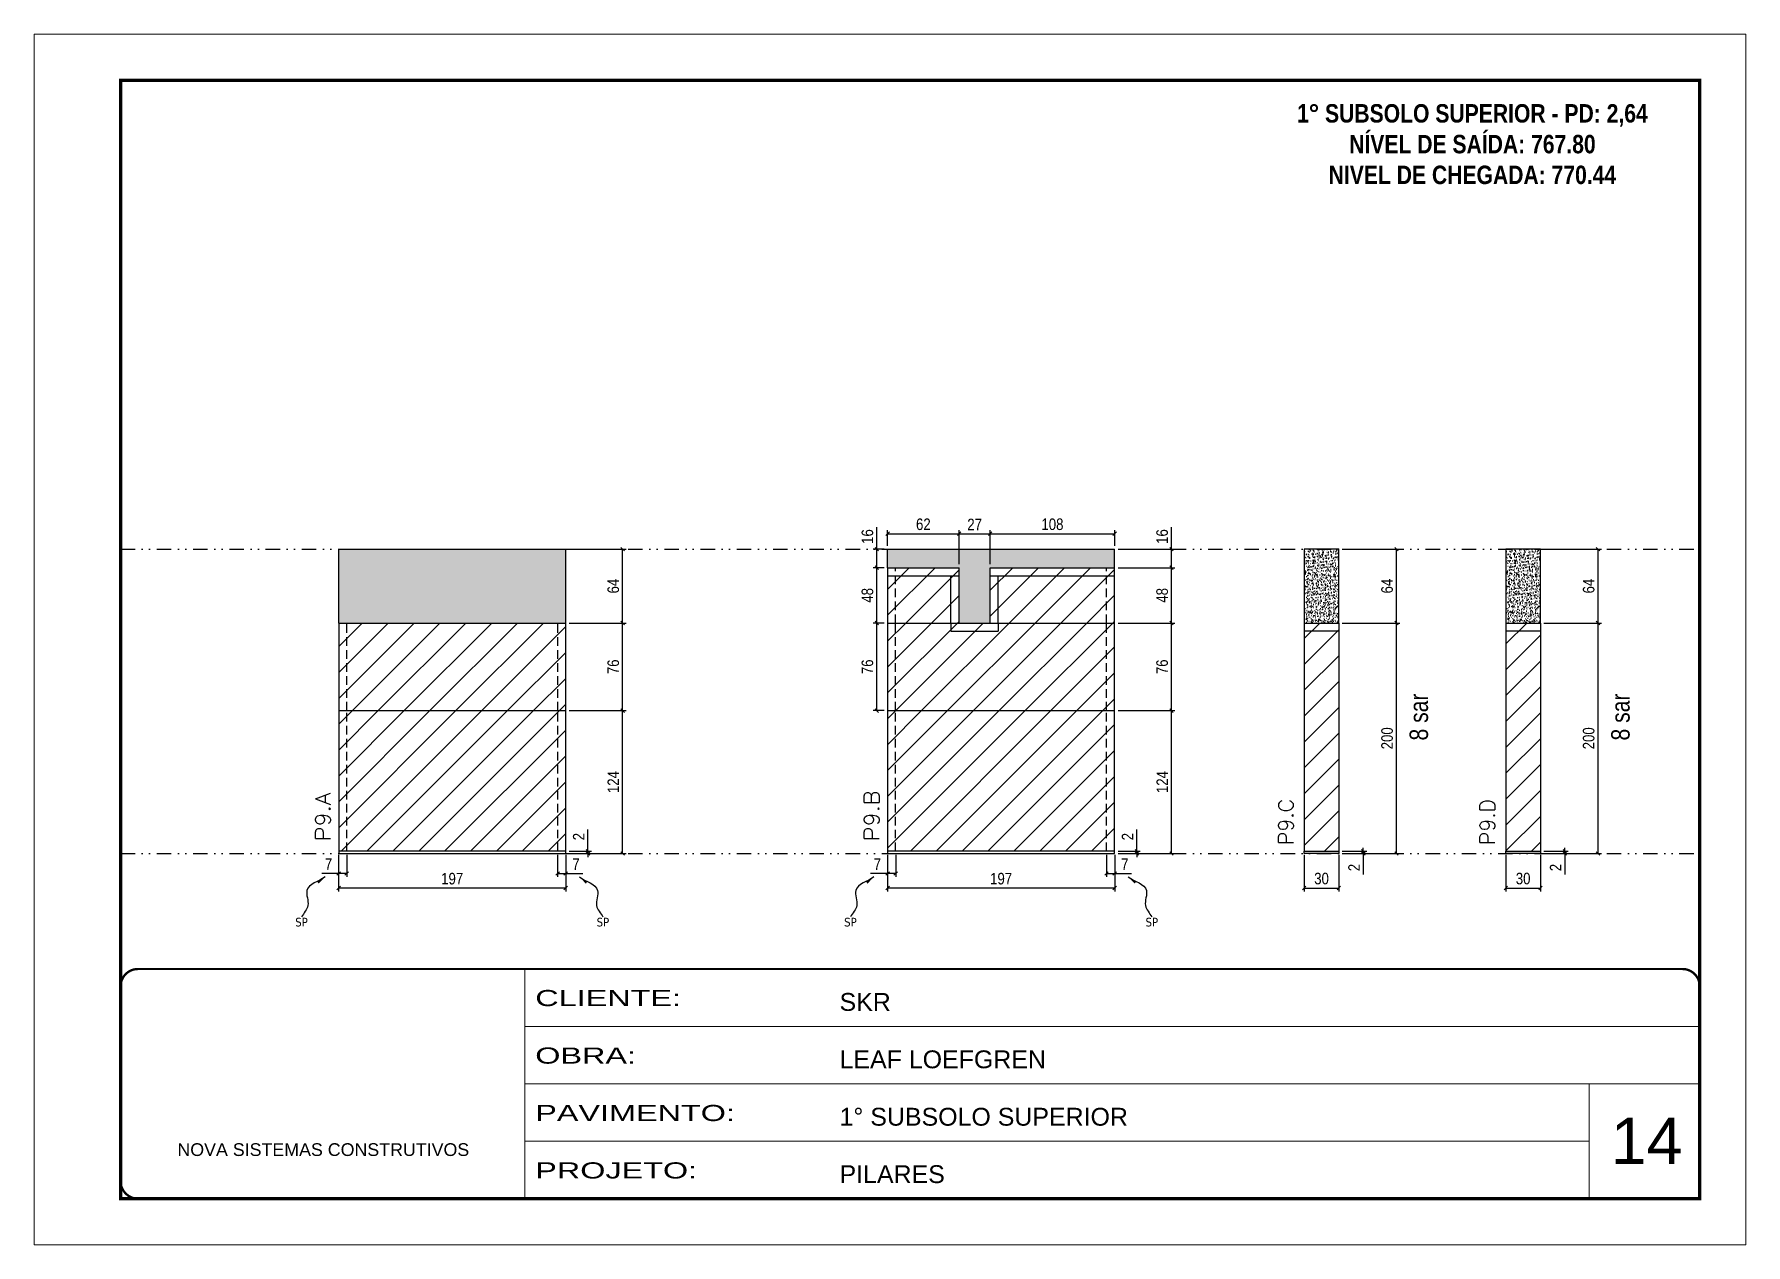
# Model space of a CAD drawing. Extents: x 14400 to 27878, y -21631 to 6985.
# Drawn here: x 16012 to 17497, y 2489 to 3539 of the extents above; entities that cross this region are included whole.
import ezdxf

# ---------------------------------------------------------------- set-up
doc = ezdxf.new("R2010")
doc.units = 0
for name, pattern in [('CONTINUO', [0]), ('DASHED', [0.75, 0.5, -0.25]), ('DIVIDE2', [0.625, 0.25, -0.125, 0, -0.125, 0, -0.125]), ('HIDDEN', [0.375, 0.25, -0.125])]:
    doc.linetypes.add(name, pattern=pattern)
for name, color, linetype, lineweight in [('CARIMBO', 255, 'Continuous', 9), ('Folhas', 255, 'Continuous', 9), ('Hachura', 251, 'Continuous', 9), ('SARRAFO DE PRESSAO', 251, 'DASHED', 9), ('Texto Seção', 7, 'Continuous', 15)]:
    doc.layers.add(name, color=color, linetype=linetype, lineweight=lineweight)
for name, color, linetype in [('COTA', 241, 'Continuous'), ('NOMENCLATURA', 7, 'Continuous'), ('Nível', 160, 'Continuous'), ('Painéis', 200, 'Continuous'), ('SARR_2.2x7', 40, 'Continuous'), ('Sarrafo de Pressão', 42, 'HIDDEN'), ('texto', 7, 'Continuous')]:
    doc.layers.add(name, color=color, linetype=linetype)
doc.styles.add('ARIAL', font='arial.ttf')
doc.styles.add('ARIAL_NARROW', font='ARIALN.TTF', dxfattribs={"height": 0.2})
doc.styles.add('COTA TECNICA', font='techl___.ttf', dxfattribs={"height": 10})
doc.styles.add('COTA TECNICA-50', font='techl___.ttf', dxfattribs={"height": 10})
doc.styles.add('REGUA-120', font='ROMANS.shx', dxfattribs={"height": 15})
doc.styles.add('ROMANC', font='techb___.ttf', dxfattribs={"height": 2.5})
doc.styles.get("Standard").update_dxf_attribs({"font": 'arial.ttf'})
doc.styles.add('Tecnologia', font='')
doc.styles.get('Tecnologia').set_extended_font_data('Forgotten Futurist')
doc.dimstyles.new('COTA PAINEL-50', dxfattribs={"dimtxt": 10, "dimasz": 3, "dimexe": 3, "dimexo": 3, "dimgap": 3, "dimtad": 1, "dimdec": 1, "dimzin": 12, "dimdsep": 46, "dimtxsty": 'COTA TECNICA-50', "dimblk1": 'OBLIQUE', "dimblk2": 'OBLIQUE', "dimsah": 1, "dimcen": 0.9, "dimclrd": 4, "dimclre": 4, "dimclrt": 240, "dimadec": 1, "dimazin": 3, "dimtfac": 1, "dimtdec": 1, "dimtmove": 0, "dimatfit": 3, "dimfxl": 1, "dimtolj": 1, "dimtzin": 12, "dimarcsym": 0})
doc.dimstyles.new('PAINEL', dxfattribs={"dimtxt": 10, "dimasz": 3, "dimexe": 3, "dimexo": 3, "dimgap": 3, "dimtad": 1, "dimdec": 1, "dimzin": 12, "dimdsep": 46, "dimtxsty": 'COTA TECNICA', "dimblk1": 'OBLIQUE', "dimblk2": 'OBLIQUE', "dimsah": 1, "dimcen": 0.9, "dimclrd": 4, "dimclre": 4, "dimclrt": 240, "dimadec": 1, "dimazin": 3, "dimtfac": 1, "dimtdec": 1, "dimtmove": 0, "dimatfit": 3, "dimfxl": 1, "dimtolj": 1, "dimtzin": 12, "dimarcsym": 0})
doc.dimstyles.get("Standard").update_dxf_attribs({"dimtxt": 0.18, "dimasz": 0.18, "dimexe": 0.18, "dimexo": 0.0625, "dimgap": 0.09, "dimtad": 0, "dimtih": 1, "dimtoh": 1, "dimdec": 4, "dimzin": 0, "dimdsep": 46, "dimtxsty": 'Standard', "dimcen": 0.09, "dimadec": 0, "dimazin": 0, "dimtfac": 1, "dimtdec": 4, "dimtofl": 0, "dimtmove": 0, "dimatfit": 3, "dimfxl": 1, "dimtolj": 1, "dimtzin": 0, "dimarcsym": 0})

msp = doc.modelspace()

# ---------------------------------------------------------------- texts
at = {"layer": 'CARIMBO', "style": 'ARIAL'}
msp.add_text('14', height=40, dxfattribs=at).set_placement((17379.83, 2559.15))
at = {"layer": 'NOMENCLATURA', "style": 'ARIAL_NARROW'}
for p in [(17221.26, 2926.4), (17396.2, 2926.4)]:
    msp.add_text('8 sar', height=16, rotation=90, dxfattribs=at).set_placement(p)
at = {"layer": 'NOMENCLATURA', "color": 2, "insert": (17259.81, 3505.06), "char_height": 16, "attachment_point": 2, "style": 'ROMANC'}
msp.add_mtext_dynamic_manual_height_columns('\\P1° SUBSOLO SUPERIOR - PD: 2,64\\PNÍVEL DE SAÍDA: 767.80\\PNIVEL DE CHEGADA: 770.44', width=432.3511, gutter_width=1, heights=[0], dxfattribs=at)
at = {"layer": 'texto', "color": 0, "char_height": 7.5, "attachment_point": 5}
for insert in [(16243.89, 2768.79), (16505.39, 2768.79), (16720.11, 2768.79), (16981.61, 2768.79)]:
    msp.add_mtext('{\\fTahoma|b0|i0|c0|p34;\\C4;SP}', dxfattribs=dict(at, insert=insert))
at = {"layer": 'Texto Seção', "style": 'REGUA-120', "width": 1.1}
for s, p in [('P9.B', (16745.11, 2839.05)), ('P9.A', (16268.89, 2839.05))]:
    msp.add_text(s, height=13, rotation=90, dxfattribs=at).set_placement(p)
at = {"layer": 'Texto Seção', "char_height": 13, "width": 370.6998, "attachment_point": 7, "rotation": 90, "style": 'REGUA-120'}
for s, insert in [('P9.C', (17104.42, 2835.7)), ('P9.D', (17279.36, 2835.7))]:
    msp.add_mtext(s, dxfattribs=dict(at, insert=insert))

# ---------------------------------------------------------------- blocks, each defined once
blk = doc.blocks.new('9999999999')
at = {"color": 30, "linetype": 'CONTINUO'}
for p, q in [((98564.6, 34230.2), (98564.6, 34429.4)), ((98564.6, 34379.6), (99584, 34379.6)), ((98564.6, 34329.8), (99488, 34329.8)), ((99584, 34329.8), (99488, 34329.8)), ((99488, 34329.8), (99488, 34230.2)), ((98564.6, 34280), (99488, 34280))]:
    blk.add_line(p, q, dxfattribs=at)
at = {"color": 30, "linetype": 'CONTINUO', "const_width": 2}
blk.add_lwpolyline([(99584, 34230.2), (99584, 34414.4, 0.414214), (99569, 34429.4), (98229, 34429.4, 0.414214), (98214, 34414.4), (98214, 34245.2, 0.414214), (98229, 34230.2), (99584, 34230.2)], format="xyb", dxfattribs=at)
at = {"layer": 'Folhas'}
blk.add_lwpolyline([(98139, 34190.2), (99624, 34190.2), (99624, 35240.2), (98139, 35240.2)], close=True, dxfattribs=at)
at = {"layer": 'Folhas', "color": 30, "const_width": 3}
blk.add_lwpolyline([(98214, 34230.2), (99584, 34230.2), (99584, 35200.2), (98214, 35200.2)], close=True, dxfattribs=at)
at = {"color": 7, "linetype": 'Continuous', "ltscale": 5, "style": 'ARIAL'}
for s, height, p in [('SKR', 15.48, (98837.7, 34393.1)), ('LEAF LOEFGREN', 15.483, (98837.7, 34343.3)), ('1° SUBSOLO SUPERIOR', 15.483, (98837.7, 34293.5)), ('NOVA SISTEMAS CONSTRUTIVOS', 11.059, (98263.2, 34267.2)), ('PILARES', 15.48, (98837.7, 34243.7))]:
    blk.add_text(s, height=height, dxfattribs=at).set_placement(p)
at = {"layer": 'Folhas', "color": 7, "style": 'Tecnologia', "width": 1.5}
for s, p in [('CLIENTE:', (98573.7, 34397.2)), ('OBRA:', (98573.7, 34347.3)), ('PAVIMENTO:', (98573.7, 34297.5)), ('PROJETO:', (98573.7, 34247.7))]:
    blk.add_text(s, height=14, dxfattribs=at).set_placement(p)
blk = doc.blocks.new('_Oblique')
at = {"color": 0, "linetype": 'ByBlock', "lineweight": -2}
blk.add_line((-0.5, -0.5), (0.5, 0.5), dxfattribs=at)
blk = doc.blocks.new('*D826')
at = {"layer": 'COTA', "color": 4, "lineweight": -2, "transparency": 16777216}
for p, q in [((16276.1, 2827.3), (16276.1, 2795.4)), ((16473.1, 2827.3), (16473.1, 2795.4)), ((16473.1, 2798.4), (16276.1, 2798.4))]:
    blk.add_line(p, q, dxfattribs=at)
at = {"layer": 'Defpoints', "color": 0, "transparency": 16777216}
for p in [(16276.1, 2830.3), (16473.1, 2830.3), (16276.1, 2798.4)]:
    blk.add_point(p, dxfattribs=at)
at = {"layer": 'COTA', "color": 4, "lineweight": -2, "transparency": 16777216, "xscale": 3, "yscale": 3, "zscale": 3, "rotation": 180}
blk.add_blockref('_Oblique', (16276.1, 2798.4), dxfattribs=at)
at = {"layer": 'COTA', "color": 4, "lineweight": -2, "transparency": 16777216, "xscale": 3, "yscale": 3, "zscale": 3}
blk.add_blockref('_Oblique', (16473.1, 2798.4), dxfattribs=at)
at = {"layer": 'COTA', "color": 240, "transparency": 16777216, "insert": (16374.6, 2806.5), "char_height": 10, "attachment_point": 5, "style": 'COTA TECNICA'}
blk.add_mtext('\\A1;197', dxfattribs=at)
blk = doc.blocks.new('*D827')
at = {"layer": 'COTA', "color": 4, "lineweight": -2, "transparency": 16777216}
for p, q in [((16466.1, 2827.3), (16466.1, 2808)), ((16473.1, 2825.3), (16473.1, 2808)), ((16466.1, 2811), (16473.1, 2811)), ((16473.1, 2811), (16487.9, 2811))]:
    blk.add_line(p, q, dxfattribs=at)
at = {"layer": 'Defpoints', "color": 0, "transparency": 16777216}
for p in [(16466.1, 2830.3), (16473.1, 2828.3), (16473.1, 2811)]:
    blk.add_point(p, dxfattribs=at)
at = {"layer": 'COTA', "color": 4, "lineweight": -2, "transparency": 16777216, "xscale": 3, "yscale": 3, "zscale": 3, "rotation": 180}
blk.add_blockref('_Oblique', (16466.1, 2811), dxfattribs=at)
at = {"layer": 'COTA', "color": 4, "lineweight": -2, "transparency": 16777216, "xscale": 3, "yscale": 3, "zscale": 3}
blk.add_blockref('_Oblique', (16473.1, 2811), dxfattribs=at)
at = {"layer": 'COTA', "color": 240, "transparency": 16777216, "insert": (16482, 2819.1), "char_height": 10, "attachment_point": 5, "style": 'COTA TECNICA-50'}
blk.add_mtext('\\A1;7', dxfattribs=at)
blk = doc.blocks.new('*D828')
at = {"layer": 'COTA', "color": 4, "lineweight": -2, "transparency": 16777216}
for p, q in [((16492.4, 2830.3), (16492.4, 2849.1)), ((16476.1, 2830.3), (16495.4, 2830.3)), ((16476.1, 2828.3), (16495.4, 2828.3)), ((16492.4, 2828.3), (16492.4, 2830.3)), ((16492.4, 2828.3), (16492.4, 2825.3))]:
    blk.add_line(p, q, dxfattribs=at)
at = {"layer": 'Defpoints', "color": 0, "transparency": 16777216}
for p in [(16473.1, 2830.3), (16473.1, 2828.3), (16492.4, 2828.3)]:
    blk.add_point(p, dxfattribs=at)
at = {"layer": 'COTA', "color": 4, "lineweight": -2, "transparency": 16777216, "xscale": 3, "yscale": 3, "zscale": 3}
for p, rotation in [((16492.4, 2830.3), 270), ((16492.4, 2828.3), 90)]:
    blk.add_blockref('_Oblique', p, dxfattribs=dict(at, rotation=rotation))
at = {"layer": 'COTA', "color": 240, "transparency": 16777216, "insert": (16484.4, 2843), "char_height": 10, "attachment_point": 5, "rotation": 90, "style": 'COTA TECNICA-50'}
blk.add_mtext('\\A1;2', dxfattribs=at)
blk = doc.blocks.new('*D829')
at = {"layer": 'COTA', "color": 4, "lineweight": -2, "transparency": 16777216}
for p, q in [((16476.1, 3028.3), (16525.5, 3028.3)), ((16522.5, 2952.3), (16522.5, 3028.3)), ((16476.1, 2952.3), (16525.5, 2952.3))]:
    blk.add_line(p, q, dxfattribs=at)
at = {"layer": 'Defpoints', "color": 0, "transparency": 16777216}
for p in [(16473.1, 3028.3), (16522.5, 3028.3), (16473.1, 2952.3)]:
    blk.add_point(p, dxfattribs=at)
at = {"layer": 'COTA', "color": 4, "lineweight": -2, "transparency": 16777216, "xscale": 3, "yscale": 3, "zscale": 3}
for p, rotation in [((16522.5, 3028.3), 90), ((16522.5, 2952.3), 270)]:
    blk.add_blockref('_Oblique', p, dxfattribs=dict(at, rotation=rotation))
at = {"layer": 'COTA', "color": 240, "transparency": 16777216, "insert": (16514.4, 2990.3), "char_height": 10, "attachment_point": 5, "rotation": 90, "style": 'COTA TECNICA-50'}
blk.add_mtext('\\A1;76', dxfattribs=at)
blk = doc.blocks.new('*D836')
at = {"layer": 'COTA', "color": 4, "linetype": 'ByBlock', "lineweight": -2, "transparency": 16777216}
for p, q in [((16476.1, 2952.3), (16525.5, 2952.3)), ((16522.5, 2828.3), (16522.5, 2952.3)), ((16476.1, 2828.3), (16525.5, 2828.3))]:
    blk.add_line(p, q, dxfattribs=at)
at = {"layer": 'Defpoints', "color": 0, "linetype": 'ByBlock', "transparency": 16777216}
for p in [(16473.1, 2952.3), (16522.5, 2952.3), (16473.1, 2828.3)]:
    blk.add_point(p, dxfattribs=at)
at = {"layer": 'COTA', "color": 4, "linetype": 'ByBlock', "lineweight": -2, "transparency": 16777216, "xscale": 3, "yscale": 3, "zscale": 3}
for p, rotation in [((16522.5, 2952.3), 90), ((16522.5, 2828.3), 270)]:
    blk.add_blockref('_Oblique', p, dxfattribs=dict(at, rotation=rotation))
at = {"layer": 'COTA', "color": 240, "linetype": 'ByBlock', "transparency": 16777216, "insert": (16514.4, 2890.3), "char_height": 10, "attachment_point": 5, "rotation": 90, "style": 'COTA TECNICA'}
blk.add_mtext('\\A1;124', dxfattribs=at)
blk = doc.blocks.new('*D837')
at = {"layer": 'COTA', "color": 4, "linetype": 'ByBlock', "lineweight": -2, "transparency": 16777216}
for p, q in [((16476.1, 2952.3), (16525.5, 2952.3)), ((16522.5, 2828.3), (16522.5, 2952.3)), ((16476.1, 2828.3), (16525.5, 2828.3))]:
    blk.add_line(p, q, dxfattribs=at)
at = {"layer": 'Defpoints', "color": 0, "linetype": 'ByBlock', "transparency": 16777216}
for p in [(16473.1, 2952.3), (16522.5, 2952.3), (16473.1, 2828.3)]:
    blk.add_point(p, dxfattribs=at)
at = {"layer": 'COTA', "color": 4, "linetype": 'ByBlock', "lineweight": -2, "transparency": 16777216, "xscale": 3, "yscale": 3, "zscale": 3}
for p, rotation in [((16522.5, 2952.3), 90), ((16522.5, 2828.3), 270)]:
    blk.add_blockref('_Oblique', p, dxfattribs=dict(at, rotation=rotation))
at = {"layer": 'COTA', "color": 240, "linetype": 'ByBlock', "transparency": 16777216, "insert": (16514.4, 2890.3), "char_height": 10, "attachment_point": 5, "rotation": 90, "style": 'COTA TECNICA'}
blk.add_mtext('\\A1;124', dxfattribs=at)
blk = doc.blocks.new('*D838')
at = {"layer": 'COTA', "color": 4, "lineweight": -2, "transparency": 16777216}
for p, q in [((16476.1, 3092.3), (16525.5, 3092.3)), ((16522.5, 3028.3), (16522.5, 3092.3)), ((16476.1, 3028.3), (16525.5, 3028.3))]:
    blk.add_line(p, q, dxfattribs=at)
at = {"layer": 'Defpoints', "color": 0, "transparency": 16777216}
for p in [(16473.1, 3092.3), (16522.5, 3092.3), (16473.1, 3028.3)]:
    blk.add_point(p, dxfattribs=at)
at = {"layer": 'COTA', "color": 4, "lineweight": -2, "transparency": 16777216, "xscale": 3, "yscale": 3, "zscale": 3}
for p, rotation in [((16522.5, 3092.3), 90), ((16522.5, 3028.3), 270)]:
    blk.add_blockref('_Oblique', p, dxfattribs=dict(at, rotation=rotation))
at = {"layer": 'COTA', "color": 240, "transparency": 16777216, "insert": (16514.4, 3060.3), "char_height": 10, "attachment_point": 5, "rotation": 90, "style": 'COTA TECNICA'}
blk.add_mtext('\\A1;64', dxfattribs=at)
blk = doc.blocks.new('*D830')
at = {"layer": 'COTA', "color": 4, "lineweight": -2, "transparency": 16777216}
for p, q in [((16752.4, 2827.3), (16752.4, 2795.4)), ((16949.4, 2827.3), (16949.4, 2795.4)), ((16949.4, 2798.4), (16752.4, 2798.4))]:
    blk.add_line(p, q, dxfattribs=at)
at = {"layer": 'Defpoints', "color": 0, "transparency": 16777216}
for p in [(16752.4, 2830.3), (16949.4, 2830.3), (16752.4, 2798.4)]:
    blk.add_point(p, dxfattribs=at)
at = {"layer": 'COTA', "color": 4, "lineweight": -2, "transparency": 16777216, "xscale": 3, "yscale": 3, "zscale": 3, "rotation": 180}
blk.add_blockref('_Oblique', (16752.4, 2798.4), dxfattribs=at)
at = {"layer": 'COTA', "color": 4, "lineweight": -2, "transparency": 16777216, "xscale": 3, "yscale": 3, "zscale": 3}
blk.add_blockref('_Oblique', (16949.4, 2798.4), dxfattribs=at)
at = {"layer": 'COTA', "color": 240, "transparency": 16777216, "insert": (16850.9, 2806.5), "char_height": 10, "attachment_point": 5, "style": 'COTA TECNICA'}
blk.add_mtext('\\A1;197', dxfattribs=at)
blk = doc.blocks.new('*D831')
at = {"layer": 'COTA', "color": 4, "lineweight": -2, "transparency": 16777216}
for p, q in [((16752.4, 2825.3), (16752.4, 2808)), ((16759.4, 2827.3), (16759.4, 2808)), ((16752.4, 2811), (16737.6, 2811)), ((16759.4, 2811), (16752.4, 2811))]:
    blk.add_line(p, q, dxfattribs=at)
at = {"layer": 'Defpoints', "color": 0, "transparency": 16777216}
for p in [(16752.4, 2828.3), (16759.4, 2830.3), (16752.4, 2811)]:
    blk.add_point(p, dxfattribs=at)
at = {"layer": 'COTA', "color": 4, "lineweight": -2, "transparency": 16777216, "xscale": 3, "yscale": 3, "zscale": 3, "rotation": 180}
blk.add_blockref('_Oblique', (16752.4, 2811), dxfattribs=at)
at = {"layer": 'COTA', "color": 4, "lineweight": -2, "transparency": 16777216, "xscale": 3, "yscale": 3, "zscale": 3}
blk.add_blockref('_Oblique', (16759.4, 2811), dxfattribs=at)
at = {"layer": 'COTA', "color": 240, "transparency": 16777216, "insert": (16743.5, 2819.1), "char_height": 10, "attachment_point": 5, "style": 'COTA TECNICA-50'}
blk.add_mtext('\\A1;7', dxfattribs=at)
blk = doc.blocks.new('*D832')
at = {"layer": 'COTA', "color": 4, "lineweight": -2, "transparency": 16777216}
for p, q in [((16968.6, 2830.3), (16968.6, 2849.1)), ((16952.4, 2830.3), (16971.6, 2830.3)), ((16952.4, 2828.3), (16971.6, 2828.3)), ((16968.6, 2828.3), (16968.6, 2830.3)), ((16968.6, 2828.3), (16968.6, 2825.3))]:
    blk.add_line(p, q, dxfattribs=at)
at = {"layer": 'Defpoints', "color": 0, "transparency": 16777216}
for p in [(16949.4, 2830.3), (16949.4, 2828.3), (16968.6, 2828.3)]:
    blk.add_point(p, dxfattribs=at)
at = {"layer": 'COTA', "color": 4, "lineweight": -2, "transparency": 16777216, "xscale": 3, "yscale": 3, "zscale": 3}
for p, rotation in [((16968.6, 2830.3), 270), ((16968.6, 2828.3), 90)]:
    blk.add_blockref('_Oblique', p, dxfattribs=dict(at, rotation=rotation))
at = {"layer": 'COTA', "color": 240, "transparency": 16777216, "insert": (16960.6, 2843), "char_height": 10, "attachment_point": 5, "rotation": 90, "style": 'COTA TECNICA-50'}
blk.add_mtext('\\A1;2', dxfattribs=at)
blk = doc.blocks.new('*D839')
at = {"layer": 'COTA', "color": 4, "linetype": 'ByBlock', "lineweight": -2, "transparency": 16777216}
for p, q in [((16952.4, 2952.3), (17001.7, 2952.3)), ((16998.7, 2828.3), (16998.7, 2952.3)), ((16952.4, 2828.3), (17001.7, 2828.3))]:
    blk.add_line(p, q, dxfattribs=at)
at = {"layer": 'Defpoints', "color": 0, "linetype": 'ByBlock', "transparency": 16777216}
for p in [(16949.4, 2952.3), (16998.7, 2952.3), (16949.4, 2828.3)]:
    blk.add_point(p, dxfattribs=at)
at = {"layer": 'COTA', "color": 4, "linetype": 'ByBlock', "lineweight": -2, "transparency": 16777216, "xscale": 3, "yscale": 3, "zscale": 3}
for p, rotation in [((16998.7, 2952.3), 90), ((16998.7, 2828.3), 270)]:
    blk.add_blockref('_Oblique', p, dxfattribs=dict(at, rotation=rotation))
at = {"layer": 'COTA', "color": 240, "linetype": 'ByBlock', "transparency": 16777216, "insert": (16990.7, 2890.3), "char_height": 10, "attachment_point": 5, "rotation": 90, "style": 'COTA TECNICA'}
blk.add_mtext('\\A1;124', dxfattribs=at)
blk = doc.blocks.new('*D840')
at = {"layer": 'COTA', "color": 4, "linetype": 'ByBlock', "lineweight": -2, "transparency": 16777216}
for p, q in [((16952.4, 2952.3), (17001.7, 2952.3)), ((16998.7, 2828.3), (16998.7, 2952.3)), ((16952.4, 2828.3), (17001.7, 2828.3))]:
    blk.add_line(p, q, dxfattribs=at)
at = {"layer": 'Defpoints', "color": 0, "linetype": 'ByBlock', "transparency": 16777216}
for p in [(16949.4, 2952.3), (16998.7, 2952.3), (16949.4, 2828.3)]:
    blk.add_point(p, dxfattribs=at)
at = {"layer": 'COTA', "color": 4, "linetype": 'ByBlock', "lineweight": -2, "transparency": 16777216, "xscale": 3, "yscale": 3, "zscale": 3}
for p, rotation in [((16998.7, 2952.3), 90), ((16998.7, 2828.3), 270)]:
    blk.add_blockref('_Oblique', p, dxfattribs=dict(at, rotation=rotation))
at = {"layer": 'COTA', "color": 240, "linetype": 'ByBlock', "transparency": 16777216, "insert": (16990.7, 2890.3), "char_height": 10, "attachment_point": 5, "rotation": 90, "style": 'COTA TECNICA'}
blk.add_mtext('\\A1;124', dxfattribs=at)
blk = doc.blocks.new('*D841')
at = {"layer": 'COTA', "color": 4, "lineweight": -2, "transparency": 16777216}
for p, q in [((16998.7, 3092.3), (16998.7, 3111.3)), ((16952.4, 3092.3), (17001.7, 3092.3)), ((16998.7, 3076.3), (16998.7, 3092.3)), ((16952.4, 3076.3), (17001.7, 3076.3))]:
    blk.add_line(p, q, dxfattribs=at)
at = {"layer": 'Defpoints', "color": 0, "transparency": 16777216}
for p in [(16949.4, 3092.3), (16998.7, 3092.3), (16949.4, 3076.3)]:
    blk.add_point(p, dxfattribs=at)
at = {"layer": 'COTA', "color": 4, "lineweight": -2, "transparency": 16777216, "xscale": 3, "yscale": 3, "zscale": 3}
for p, rotation in [((16998.7, 3092.3), 90), ((16998.7, 3076.3), 270)]:
    blk.add_blockref('_Oblique', p, dxfattribs=dict(at, rotation=rotation))
at = {"layer": 'COTA', "color": 240, "transparency": 16777216, "insert": (16990.6, 3103.3), "char_height": 10, "attachment_point": 5, "rotation": 90, "style": 'COTA TECNICA'}
blk.add_mtext('\\A1;16', dxfattribs=at)
blk = doc.blocks.new('*D842')
at = {"layer": 'COTA', "color": 4, "lineweight": -2, "transparency": 16777216}
for p, q in [((16752.4, 3095.3), (16752.4, 3108.8)), ((16752.4, 3105.8), (16814.4, 3105.8)), ((16814.4, 3079.3), (16814.4, 3108.8))]:
    blk.add_line(p, q, dxfattribs=at)
at = {"layer": 'Defpoints', "color": 0, "transparency": 16777216}
for p in [(16814.4, 3105.8), (16752.4, 3092.3), (16814.4, 3076.3)]:
    blk.add_point(p, dxfattribs=at)
at = {"layer": 'COTA', "color": 4, "lineweight": -2, "transparency": 16777216, "xscale": 3, "yscale": 3, "zscale": 3, "rotation": 180}
blk.add_blockref('_Oblique', (16752.4, 3105.8), dxfattribs=at)
at = {"layer": 'COTA', "color": 4, "lineweight": -2, "transparency": 16777216, "xscale": 3, "yscale": 3, "zscale": 3}
blk.add_blockref('_Oblique', (16814.4, 3105.8), dxfattribs=at)
at = {"layer": 'COTA', "color": 240, "transparency": 16777216, "insert": (16783.4, 3113.9), "char_height": 10, "attachment_point": 5, "style": 'COTA TECNICA'}
blk.add_mtext('\\A1;62', dxfattribs=at)
blk = doc.blocks.new('*D843')
at = {"layer": 'COTA', "color": 4, "lineweight": -2, "transparency": 16777216}
for p, q in [((16814.4, 3079.3), (16814.4, 3108.8)), ((16814.4, 3105.8), (16841.4, 3105.8)), ((16841.4, 3079.3), (16841.4, 3108.8))]:
    blk.add_line(p, q, dxfattribs=at)
at = {"layer": 'Defpoints', "color": 0, "transparency": 16777216}
for p in [(16841.4, 3105.8), (16814.4, 3076.3), (16841.4, 3076.3)]:
    blk.add_point(p, dxfattribs=at)
at = {"layer": 'COTA', "color": 4, "lineweight": -2, "transparency": 16777216, "xscale": 3, "yscale": 3, "zscale": 3, "rotation": 180}
blk.add_blockref('_Oblique', (16814.4, 3105.8), dxfattribs=at)
at = {"layer": 'COTA', "color": 4, "lineweight": -2, "transparency": 16777216, "xscale": 3, "yscale": 3, "zscale": 3}
blk.add_blockref('_Oblique', (16841.4, 3105.8), dxfattribs=at)
at = {"layer": 'COTA', "color": 240, "transparency": 16777216, "insert": (16827.9, 3113.8), "char_height": 10, "attachment_point": 5, "style": 'COTA TECNICA'}
blk.add_mtext('\\A1;27', dxfattribs=at)
blk = doc.blocks.new('*D844')
at = {"layer": 'COTA', "color": 4, "lineweight": -2, "transparency": 16777216}
for p, q in [((16841.4, 3079.3), (16841.4, 3108.8)), ((16841.4, 3105.8), (16949.4, 3105.8)), ((16949.4, 3095.3), (16949.4, 3108.8))]:
    blk.add_line(p, q, dxfattribs=at)
at = {"layer": 'Defpoints', "color": 0, "transparency": 16777216}
for p in [(16949.4, 3105.8), (16949.4, 3092.3), (16841.4, 3076.3)]:
    blk.add_point(p, dxfattribs=at)
at = {"layer": 'COTA', "color": 4, "lineweight": -2, "transparency": 16777216, "xscale": 3, "yscale": 3, "zscale": 3, "rotation": 180}
blk.add_blockref('_Oblique', (16841.4, 3105.8), dxfattribs=at)
at = {"layer": 'COTA', "color": 4, "lineweight": -2, "transparency": 16777216, "xscale": 3, "yscale": 3, "zscale": 3}
blk.add_blockref('_Oblique', (16949.4, 3105.8), dxfattribs=at)
at = {"layer": 'COTA', "color": 240, "transparency": 16777216, "insert": (16895.4, 3113.9), "char_height": 10, "attachment_point": 5, "style": 'COTA TECNICA'}
blk.add_mtext('\\A1;108', dxfattribs=at)
blk = doc.blocks.new('*D845')
at = {"layer": 'COTA', "color": 4, "lineweight": -2, "transparency": 16777216}
for p, q in [((16749.4, 3028.3), (16740, 3028.3)), ((16743, 2952.3), (16743, 3028.3)), ((16749.4, 2952.3), (16740, 2952.3))]:
    blk.add_line(p, q, dxfattribs=at)
at = {"layer": 'Defpoints', "color": 0, "transparency": 16777216}
for p in [(16743, 3028.3), (16752.4, 3028.3), (16752.4, 2952.3)]:
    blk.add_point(p, dxfattribs=at)
at = {"layer": 'COTA', "color": 4, "lineweight": -2, "transparency": 16777216, "xscale": 3, "yscale": 3, "zscale": 3}
for p, rotation in [((16743, 3028.3), 90), ((16743, 2952.3), 270)]:
    blk.add_blockref('_Oblique', p, dxfattribs=dict(at, rotation=rotation))
at = {"layer": 'COTA', "color": 240, "transparency": 16777216, "insert": (16734.9, 2990.3), "char_height": 10, "attachment_point": 5, "rotation": 90, "style": 'COTA TECNICA'}
blk.add_mtext('\\A1;76', dxfattribs=at)
blk = doc.blocks.new('*D846')
at = {"layer": 'COTA', "color": 4, "lineweight": -2, "transparency": 16777216}
for p, q in [((16749.4, 3076.3), (16740, 3076.3)), ((16743, 3028.3), (16743, 3076.3)), ((16749.4, 3028.3), (16740, 3028.3))]:
    blk.add_line(p, q, dxfattribs=at)
at = {"layer": 'Defpoints', "color": 0, "transparency": 16777216}
for p in [(16743, 3076.3), (16752.4, 3076.3), (16752.4, 3028.3)]:
    blk.add_point(p, dxfattribs=at)
at = {"layer": 'COTA', "color": 4, "lineweight": -2, "transparency": 16777216, "xscale": 3, "yscale": 3, "zscale": 3}
for p, rotation in [((16743, 3076.3), 90), ((16743, 3028.3), 270)]:
    blk.add_blockref('_Oblique', p, dxfattribs=dict(at, rotation=rotation))
at = {"layer": 'COTA', "color": 240, "transparency": 16777216, "insert": (16734.9, 3052.3), "char_height": 10, "attachment_point": 5, "rotation": 90, "style": 'COTA TECNICA'}
blk.add_mtext('\\A1;48', dxfattribs=at)
blk = doc.blocks.new('*D833')
at = {"layer": 'COTA', "color": 4, "lineweight": -2, "transparency": 16777216}
for p, q in [((17288.8, 2827.3), (17288.8, 2795.4)), ((17318.8, 2827.3), (17318.8, 2795.4)), ((17288.8, 2798.4), (17318.8, 2798.4))]:
    blk.add_line(p, q, dxfattribs=at)
at = {"layer": 'Defpoints', "color": 0, "transparency": 16777216}
for p in [(17288.8, 2830.3), (17318.8, 2830.3), (17318.8, 2798.4)]:
    blk.add_point(p, dxfattribs=at)
at = {"layer": 'COTA', "color": 4, "lineweight": -2, "transparency": 16777216, "xscale": 3, "yscale": 3, "zscale": 3, "rotation": 180}
blk.add_blockref('_Oblique', (17288.8, 2798.4), dxfattribs=at)
at = {"layer": 'COTA', "color": 4, "lineweight": -2, "transparency": 16777216, "xscale": 3, "yscale": 3, "zscale": 3}
blk.add_blockref('_Oblique', (17318.8, 2798.4), dxfattribs=at)
at = {"layer": 'COTA', "color": 240, "transparency": 16777216, "insert": (17303.8, 2806.6), "char_height": 10, "attachment_point": 5, "style": 'COTA TECNICA'}
blk.add_mtext('\\A1;30', dxfattribs=at)
blk = doc.blocks.new('*D834')
at = {"layer": 'COTA', "color": 4, "lineweight": -2, "transparency": 16777216}
for p, q in [((17321.8, 2830.3), (17343, 2830.3)), ((17321.8, 2828.3), (17343, 2828.3)), ((17340, 2830.3), (17340, 2833.3)), ((17340, 2830.3), (17340, 2828.3)), ((17340, 2828.3), (17340, 2810.2))]:
    blk.add_line(p, q, dxfattribs=at)
at = {"layer": 'Defpoints', "color": 0, "transparency": 16777216}
for p in [(17318.8, 2830.3), (17318.8, 2828.3), (17340, 2830.3)]:
    blk.add_point(p, dxfattribs=at)
at = {"layer": 'COTA', "color": 4, "lineweight": -2, "transparency": 16777216, "xscale": 3, "yscale": 3, "zscale": 3}
for p, rotation in [((17340, 2830.3), 270), ((17340, 2828.3), 90)]:
    blk.add_blockref('_Oblique', p, dxfattribs=dict(at, rotation=rotation))
at = {"layer": 'COTA', "color": 240, "transparency": 16777216, "insert": (17332, 2816.2), "char_height": 10, "attachment_point": 5, "rotation": 90, "style": 'COTA TECNICA-50'}
blk.add_mtext('\\A1;2', dxfattribs=at)
blk = doc.blocks.new('*D835')
at = {"layer": 'COTA', "color": 4, "lineweight": -2, "transparency": 16777216}
for p, q in [((17321.8, 3028.3), (17371.8, 3028.3)), ((17368.8, 2828.3), (17368.8, 3028.3)), ((17321.8, 2828.3), (17371.8, 2828.3))]:
    blk.add_line(p, q, dxfattribs=at)
at = {"layer": 'Defpoints', "color": 0, "transparency": 16777216}
for p in [(17318.8, 3028.3), (17368.8, 3028.3), (17318.8, 2828.3)]:
    blk.add_point(p, dxfattribs=at)
at = {"layer": 'COTA', "color": 4, "lineweight": -2, "transparency": 16777216, "xscale": 3, "yscale": 3, "zscale": 3}
for p, rotation in [((17368.8, 3028.3), 90), ((17368.8, 2828.3), 270)]:
    blk.add_blockref('_Oblique', p, dxfattribs=dict(at, rotation=rotation))
at = {"layer": 'COTA', "color": 240, "transparency": 16777216, "insert": (17360.7, 2928.3), "char_height": 10, "attachment_point": 5, "rotation": 90, "style": 'COTA TECNICA-50'}
blk.add_mtext('\\A1;200', dxfattribs=at)
blk = doc.blocks.new('*D847')
at = {"layer": 'COTA', "color": 4, "lineweight": -2, "transparency": 16777216}
for p, q in [((17321.8, 3092.3), (17371.8, 3092.3)), ((17368.8, 3028.3), (17368.8, 3092.3)), ((17321.8, 3028.3), (17371.8, 3028.3))]:
    blk.add_line(p, q, dxfattribs=at)
at = {"layer": 'Defpoints', "color": 0, "transparency": 16777216}
for p in [(17318.8, 3092.3), (17368.8, 3092.3), (17318.8, 3028.3)]:
    blk.add_point(p, dxfattribs=at)
at = {"layer": 'COTA', "color": 4, "lineweight": -2, "transparency": 16777216, "xscale": 3, "yscale": 3, "zscale": 3}
for p, rotation in [((17368.8, 3092.3), 90), ((17368.8, 3028.3), 270)]:
    blk.add_blockref('_Oblique', p, dxfattribs=dict(at, rotation=rotation))
at = {"layer": 'COTA', "color": 240, "transparency": 16777216, "insert": (17360.7, 3060.3), "char_height": 10, "attachment_point": 5, "rotation": 90, "style": 'COTA TECNICA'}
blk.add_mtext('\\A1;64', dxfattribs=at)
blk = doc.blocks.new('*D848')
at = {"layer": 'COTA', "color": 4, "lineweight": -2, "transparency": 16777216}
for p, q in [((16743, 3092.3), (16743, 3111.3)), ((16749.4, 3092.3), (16740, 3092.3)), ((16743, 3076.3), (16743, 3092.3)), ((16749.4, 3076.3), (16740, 3076.3))]:
    blk.add_line(p, q, dxfattribs=at)
at = {"layer": 'Defpoints', "color": 0, "transparency": 16777216}
for p in [(16743, 3092.3), (16752.4, 3092.3), (16752.4, 3076.3)]:
    blk.add_point(p, dxfattribs=at)
at = {"layer": 'COTA', "color": 4, "lineweight": -2, "transparency": 16777216, "xscale": 3, "yscale": 3, "zscale": 3}
for p, rotation in [((16743, 3092.3), 90), ((16743, 3076.3), 270)]:
    blk.add_blockref('_Oblique', p, dxfattribs=dict(at, rotation=rotation))
at = {"layer": 'COTA', "color": 240, "transparency": 16777216, "insert": (16734.9, 3103.3), "char_height": 10, "attachment_point": 5, "rotation": 90, "style": 'COTA TECNICA'}
blk.add_mtext('\\A1;16', dxfattribs=at)
blk = doc.blocks.new('*D849')
at = {"layer": 'COTA', "color": 4, "lineweight": -2, "transparency": 16777216}
for p, q in [((17113.9, 2827.3), (17113.9, 2795.4)), ((17143.9, 2827.3), (17143.9, 2795.4)), ((17113.9, 2798.4), (17143.9, 2798.4))]:
    blk.add_line(p, q, dxfattribs=at)
at = {"layer": 'Defpoints', "color": 0, "transparency": 16777216}
for p in [(17113.9, 2830.3), (17143.9, 2830.3), (17143.9, 2798.4)]:
    blk.add_point(p, dxfattribs=at)
at = {"layer": 'COTA', "color": 4, "lineweight": -2, "transparency": 16777216, "xscale": 3, "yscale": 3, "zscale": 3, "rotation": 180}
blk.add_blockref('_Oblique', (17113.9, 2798.4), dxfattribs=at)
at = {"layer": 'COTA', "color": 4, "lineweight": -2, "transparency": 16777216, "xscale": 3, "yscale": 3, "zscale": 3}
blk.add_blockref('_Oblique', (17143.9, 2798.4), dxfattribs=at)
at = {"layer": 'COTA', "color": 240, "transparency": 16777216, "insert": (17128.9, 2806.6), "char_height": 10, "attachment_point": 5, "style": 'COTA TECNICA'}
blk.add_mtext('\\A1;30', dxfattribs=at)
blk = doc.blocks.new('*D850')
at = {"layer": 'COTA', "color": 4, "lineweight": -2, "transparency": 16777216}
for p, q in [((17146.9, 2830.3), (17168.1, 2830.3)), ((17146.9, 2828.3), (17168.1, 2828.3)), ((17165.1, 2830.3), (17165.1, 2833.3)), ((17165.1, 2830.3), (17165.1, 2828.3)), ((17165.1, 2828.3), (17165.1, 2810.2))]:
    blk.add_line(p, q, dxfattribs=at)
at = {"layer": 'Defpoints', "color": 0, "transparency": 16777216}
for p in [(17143.9, 2830.3), (17143.9, 2828.3), (17165.1, 2830.3)]:
    blk.add_point(p, dxfattribs=at)
at = {"layer": 'COTA', "color": 4, "lineweight": -2, "transparency": 16777216, "xscale": 3, "yscale": 3, "zscale": 3}
for p, rotation in [((17165.1, 2830.3), 270), ((17165.1, 2828.3), 90)]:
    blk.add_blockref('_Oblique', p, dxfattribs=dict(at, rotation=rotation))
at = {"layer": 'COTA', "color": 240, "transparency": 16777216, "insert": (17157.1, 2816.2), "char_height": 10, "attachment_point": 5, "rotation": 90, "style": 'COTA TECNICA-50'}
blk.add_mtext('\\A1;2', dxfattribs=at)
blk = doc.blocks.new('*D851')
at = {"layer": 'COTA', "color": 4, "lineweight": -2, "transparency": 16777216}
for p, q in [((17146.9, 3028.3), (17196.9, 3028.3)), ((17193.9, 2828.3), (17193.9, 3028.3)), ((17146.9, 2828.3), (17196.9, 2828.3))]:
    blk.add_line(p, q, dxfattribs=at)
at = {"layer": 'Defpoints', "color": 0, "transparency": 16777216}
for p in [(17143.9, 3028.3), (17193.9, 3028.3), (17143.9, 2828.3)]:
    blk.add_point(p, dxfattribs=at)
at = {"layer": 'COTA', "color": 4, "lineweight": -2, "transparency": 16777216, "xscale": 3, "yscale": 3, "zscale": 3}
for p, rotation in [((17193.9, 3028.3), 90), ((17193.9, 2828.3), 270)]:
    blk.add_blockref('_Oblique', p, dxfattribs=dict(at, rotation=rotation))
at = {"layer": 'COTA', "color": 240, "transparency": 16777216, "insert": (17185.8, 2928.3), "char_height": 10, "attachment_point": 5, "rotation": 90, "style": 'COTA TECNICA-50'}
blk.add_mtext('\\A1;200', dxfattribs=at)
blk = doc.blocks.new('*D852')
at = {"layer": 'COTA', "color": 4, "lineweight": -2, "transparency": 16777216}
for p, q in [((17146.9, 3092.3), (17196.9, 3092.3)), ((17193.9, 3028.3), (17193.9, 3092.3)), ((17146.9, 3028.3), (17196.9, 3028.3))]:
    blk.add_line(p, q, dxfattribs=at)
at = {"layer": 'Defpoints', "color": 0, "transparency": 16777216}
for p in [(17143.9, 3092.3), (17193.9, 3092.3), (17143.9, 3028.3)]:
    blk.add_point(p, dxfattribs=at)
at = {"layer": 'COTA', "color": 4, "lineweight": -2, "transparency": 16777216, "xscale": 3, "yscale": 3, "zscale": 3}
for p, rotation in [((17193.9, 3092.3), 90), ((17193.9, 3028.3), 270)]:
    blk.add_blockref('_Oblique', p, dxfattribs=dict(at, rotation=rotation))
at = {"layer": 'COTA', "color": 240, "transparency": 16777216, "insert": (17185.8, 3060.3), "char_height": 10, "attachment_point": 5, "rotation": 90, "style": 'COTA TECNICA'}
blk.add_mtext('\\A1;64', dxfattribs=at)
blk = doc.blocks.new('*D853')
at = {"layer": 'COTA', "color": 4, "lineweight": -2, "transparency": 16777216}
for p, q in [((16952.4, 3028.3), (17001.7, 3028.3)), ((16998.7, 2952.3), (16998.7, 3028.3)), ((16952.4, 2952.3), (17001.7, 2952.3))]:
    blk.add_line(p, q, dxfattribs=at)
at = {"layer": 'Defpoints', "color": 0, "transparency": 16777216}
for p in [(16949.4, 3028.3), (16998.7, 3028.3), (16949.4, 2952.3)]:
    blk.add_point(p, dxfattribs=at)
at = {"layer": 'COTA', "color": 4, "lineweight": -2, "transparency": 16777216, "xscale": 3, "yscale": 3, "zscale": 3}
for p, rotation in [((16998.7, 3028.3), 90), ((16998.7, 2952.3), 270)]:
    blk.add_blockref('_Oblique', p, dxfattribs=dict(at, rotation=rotation))
at = {"layer": 'COTA', "color": 240, "transparency": 16777216, "insert": (16990.6, 2990.3), "char_height": 10, "attachment_point": 5, "rotation": 90, "style": 'COTA TECNICA'}
blk.add_mtext('\\A1;76', dxfattribs=at)
blk = doc.blocks.new('*D854')
at = {"layer": 'COTA', "color": 4, "lineweight": -2, "transparency": 16777216}
for p, q in [((16952.4, 3076.3), (17001.7, 3076.3)), ((16998.7, 3028.3), (16998.7, 3076.3)), ((16952.4, 3028.3), (17001.7, 3028.3))]:
    blk.add_line(p, q, dxfattribs=at)
at = {"layer": 'Defpoints', "color": 0, "transparency": 16777216}
for p in [(16949.4, 3076.3), (16998.7, 3076.3), (16949.4, 3028.3)]:
    blk.add_point(p, dxfattribs=at)
at = {"layer": 'COTA', "color": 4, "lineweight": -2, "transparency": 16777216, "xscale": 3, "yscale": 3, "zscale": 3}
for p, rotation in [((16998.7, 3076.3), 90), ((16998.7, 3028.3), 270)]:
    blk.add_blockref('_Oblique', p, dxfattribs=dict(at, rotation=rotation))
at = {"layer": 'COTA', "color": 240, "transparency": 16777216, "insert": (16990.6, 3052.3), "char_height": 10, "attachment_point": 5, "rotation": 90, "style": 'COTA TECNICA'}
blk.add_mtext('\\A1;48', dxfattribs=at)
blk = doc.blocks.new('*D855')
at = {"layer": 'COTA', "color": 4, "lineweight": -2, "transparency": 16777216}
for p, q in [((16276.1, 2825.3), (16276.1, 2808)), ((16283.1, 2827.3), (16283.1, 2808)), ((16276.1, 2811), (16261.4, 2811)), ((16283.1, 2811), (16276.1, 2811))]:
    blk.add_line(p, q, dxfattribs=at)
at = {"layer": 'Defpoints', "color": 0, "transparency": 16777216}
for p in [(16276.1, 2828.3), (16283.1, 2830.3), (16276.1, 2811)]:
    blk.add_point(p, dxfattribs=at)
at = {"layer": 'COTA', "color": 4, "lineweight": -2, "transparency": 16777216, "xscale": 3, "yscale": 3, "zscale": 3, "rotation": 180}
blk.add_blockref('_Oblique', (16276.1, 2811), dxfattribs=at)
at = {"layer": 'COTA', "color": 4, "lineweight": -2, "transparency": 16777216, "xscale": 3, "yscale": 3, "zscale": 3}
blk.add_blockref('_Oblique', (16283.1, 2811), dxfattribs=at)
at = {"layer": 'COTA', "color": 240, "transparency": 16777216, "insert": (16267.3, 2819.1), "char_height": 10, "attachment_point": 5, "style": 'COTA TECNICA-50'}
blk.add_mtext('\\A1;7', dxfattribs=at)
blk = doc.blocks.new('*D856')
at = {"layer": 'COTA', "color": 4, "lineweight": -2, "transparency": 16777216}
for p, q in [((16942.4, 2827.3), (16942.4, 2808)), ((16949.4, 2825.3), (16949.4, 2808)), ((16942.4, 2811), (16949.4, 2811)), ((16949.4, 2811), (16964.1, 2811))]:
    blk.add_line(p, q, dxfattribs=at)
at = {"layer": 'Defpoints', "color": 0, "transparency": 16777216}
for p in [(16942.4, 2830.3), (16949.4, 2828.3), (16949.4, 2811)]:
    blk.add_point(p, dxfattribs=at)
at = {"layer": 'COTA', "color": 4, "lineweight": -2, "transparency": 16777216, "xscale": 3, "yscale": 3, "zscale": 3, "rotation": 180}
blk.add_blockref('_Oblique', (16942.4, 2811), dxfattribs=at)
at = {"layer": 'COTA', "color": 4, "lineweight": -2, "transparency": 16777216, "xscale": 3, "yscale": 3, "zscale": 3}
blk.add_blockref('_Oblique', (16949.4, 2811), dxfattribs=at)
at = {"layer": 'COTA', "color": 240, "transparency": 16777216, "insert": (16958.2, 2819.1), "char_height": 10, "attachment_point": 5, "style": 'COTA TECNICA-50'}
blk.add_mtext('\\A1;7', dxfattribs=at)

# ---------------------------------------------------------------- dimensions: what is measured, and where the dimension line sits
at = {"layer": 'COTA'}
for base, p1, p2, dimstyle, picture, middle in [((16814.36, 3105.76), (16752.36, 3092.29), (16814.36, 3076.29), 'PAINEL', '*D842', (16783.36, 3113.86)), ((16473.14, 2811.04), (16466.14, 2830.29), (16473.14, 2828.29), 'COTA PAINEL-50', '*D827', (16482.01, 2819.12))]:
    dim = msp.add_linear_dim(base=base, p1=p1, p2=p2, dimstyle=dimstyle, dxfattribs=at)
    dim.commit()
    dim.dimension.update_dxf_attribs({"geometry": picture, "text_midpoint": middle})
for base, p1, p2, override, picture, middle in [((16841.36, 3105.76), (16814.36, 3076.29), (16841.36, 3076.29), {"dimtmove": 1}, '*D843', (16827.86, 3113.83)), ((16949.36, 3105.76), (16841.36, 3076.29), (16949.36, 3092.29), {"dimtmove": 1}, '*D844', (16895.36, 3113.89)), ((17143.87, 2798.39), (17113.87, 2830.29), (17143.87, 2830.29), {"dimarcsym": 2}, '*D849', (17128.87, 2806.61)), ((17318.81, 2798.39), (17288.81, 2830.29), (17318.81, 2830.29), {"dimarcsym": 2}, '*D833', (17303.81, 2806.61))]:
    dim = msp.add_linear_dim(base=base, p1=p1, p2=p2, dimstyle='PAINEL', override=override, dxfattribs=at)
    dim.commit()
    dim.dimension.update_dxf_attribs({"geometry": picture, "text_midpoint": middle})
for base, p1, p2, angle, dimstyle, picture, middle in [((16742.97, 3092.29), (16752.36, 3076.29), (16752.36, 3092.29), 90, 'PAINEL', '*D848', (16734.86, 3103.29)), ((16998.73, 3092.29), (16949.36, 3076.29), (16949.36, 3092.29), 90, 'PAINEL', '*D841', (16990.62, 3103.29)), ((16522.51, 3092.29), (16473.14, 3028.29), (16473.14, 3092.29), 90, 'PAINEL', '*D838', (16514.41, 3060.29)), ((17193.86, 3092.29), (17143.87, 3028.29), (17143.87, 3092.29), 90, 'PAINEL', '*D852', (17185.76, 3060.29)), ((17368.8, 3092.29), (17318.81, 3028.29), (17318.81, 3092.29), 90, 'PAINEL', '*D847', (17360.7, 3060.29)), ((16522.51, 3028.29), (16473.14, 2952.29), (16473.14, 3028.29), 90, 'COTA PAINEL-50', '*D829', (16514.41, 2990.29)), ((16742.97, 3028.29), (16752.36, 2952.29), (16752.36, 3028.29), 90, 'PAINEL', '*D845', (16734.86, 2990.29)), ((16998.73, 3028.29), (16949.36, 2952.29), (16949.36, 3028.29), 90, 'PAINEL', '*D853', (16990.62, 2990.29)), ((17193.86, 3028.29), (17143.87, 2828.29), (17143.87, 3028.29), 90, 'COTA PAINEL-50', '*D851', (17185.76, 2928.29)), ((17368.8, 3028.29), (17318.81, 2828.29), (17318.81, 3028.29), 90, 'COTA PAINEL-50', '*D835', (17360.7, 2928.29)), ((16276.14, 2811.04), (16283.14, 2830.29), (16276.14, 2828.29), 180, 'COTA PAINEL-50', '*D855', (16267.27, 2819.12)), ((16752.36, 2811.04), (16759.36, 2830.29), (16752.36, 2828.29), 180, 'COTA PAINEL-50', '*D831', (16743.49, 2819.12)), ((16949.36, 2811.04), (16942.36, 2830.29), (16949.36, 2828.29), 0, 'COTA PAINEL-50', '*D856', (16958.23, 2819.12))]:
    dim = msp.add_linear_dim(base=base, p1=p1, p2=p2, angle=angle, dimstyle=dimstyle, dxfattribs=at)
    dim.commit()
    dim.dimension.update_dxf_attribs({"geometry": picture, "text_midpoint": middle})
for base, p1, p2, angle, override, picture, middle in [((16742.97, 3076.29), (16752.36, 3028.29), (16752.36, 3076.29), 90, {"dimtmove": 1}, '*D846', (16734.87, 3052.29)), ((16998.73, 3076.29), (16949.36, 3028.29), (16949.36, 3076.29), 90, {"dimtmove": 1}, '*D854', (16990.63, 3052.29)), ((16276.14, 2798.39), (16473.14, 2830.29), (16276.14, 2830.29), 180, {"dimarcsym": 2}, '*D826', (16374.64, 2806.49)), ((16752.36, 2798.39), (16949.36, 2830.29), (16752.36, 2830.29), 180, {"dimarcsym": 2}, '*D830', (16850.86, 2806.49))]:
    dim = msp.add_linear_dim(base=base, p1=p1, p2=p2, angle=angle, dimstyle='PAINEL', override=override, dxfattribs=at)
    dim.commit()
    dim.dimension.update_dxf_attribs({"geometry": picture, "text_midpoint": middle})
at = {"layer": 'COTA', "linetype": 'ByBlock'}
for p1, p2, picture, middle in [((16473.14, 2828.29), (16473.14, 2952.29), '*D836', (16514.43, 2890.29)), ((16473.14, 2828.29), (16473.14, 2952.29), '*D837', (16514.43, 2890.29)), ((16949.36, 2828.29), (16949.36, 2952.29), '*D839', (16990.65, 2890.29)), ((16949.36, 2828.29), (16949.36, 2952.29), '*D840', (16990.65, 2890.29))]:
    dim = msp.add_aligned_dim(p1=p1, p2=p2, distance=-49.37, dimstyle='PAINEL', dxfattribs=at)
    dim.commit()
    dim.dimension.update_dxf_attribs({"geometry": picture, "text_midpoint": middle})
at = {"layer": 'COTA'}
for base, p1, p2, picture, middle in [((16492.4, 2828.29), (16473.14, 2830.29), (16473.14, 2828.29), '*D828', (16492.4, 2843.03)), ((16968.62, 2828.29), (16949.36, 2830.29), (16949.36, 2828.29), '*D832', (16968.62, 2843.03)), ((17165.07, 2830.29), (17143.87, 2828.29), (17143.87, 2830.29), '*D850', (17165.07, 2816.23)), ((17340, 2830.29), (17318.81, 2828.29), (17318.81, 2830.29), '*D834', (17340, 2816.23))]:
    dim = msp.add_linear_dim(base=base, p1=p1, p2=p2, angle=90, dimstyle='COTA PAINEL-50', dxfattribs=at)
    dim.commit()
    dim.dimension.update_dxf_attribs({"geometry": picture, "text_midpoint": middle, "dimtype": 160})

# ---------------------------------------------------------------- hatches: boundary and pattern name
at = {"layer": 'COTA'}
h = msp.add_hatch(dxfattribs=at)
h.set_pattern_fill('AR-CONC', color=256, scale=0.03)
h.paths.add_polyline_path([(16276.14, 3092.29), (16276.14, 3028.29), (16473.14, 3028.29), (16473.14, 3092.29)])
h = msp.add_hatch(dxfattribs=at)
h.set_pattern_fill('AR-CONC', color=256, scale=0.03)
h.set_pattern_definition([(50, (-1100.2253, 9), (5.4655401, -0.4781726), [0.5715, -6.2865]), (355, (-1100.2253, 9), (-1.0573026, 5.7317054), [0.4572, -5.0292175]), (100.451445, (-1099.77, 8.96), (4.4082374, 5.2535326), [0.4857003, -5.3427073]), (46.1842, (-1100.225, 10.524), (8.1323712, -1.2612698), [0.85725, -9.42975]), (96.63556, (-1099.548, 10.419), (7.122124, 7.4227837), [0.7285507, -8.0140682]), (351.18415, (-1100.225, 10.524), (7.122124, 7.4227837), [0.685799, -7.543792]), (21, (-1099.4633, 10.143), (4.5484317, -3.067956), [0.5715, -6.2865]), (326, (-1099.4633, 10.143), (1.8540609, 5.525639), [0.4572, -5.0292]), (71.451445, (-1099.0843, 9.8873), (6.4024926, 2.457683), [0.4857003, -5.3426981]), (37.5, (-1100.2253, 9), (0.0926581, 2.53665117), [0, -4.96824, 0, -5.1054, 0, -5.04825]), (7.5, (-1100.2253, 9), (2.00458988, 3.00541724), [0, -2.91084, 0, -4.85394, 0, -1.92405]), (327.5, (-1101.9246, 9), (4.06771786, -0.17186232), [0, -1.905, 0, -5.9436, 0, -7.8867]), (317.5, (-1102.6866, 9), (4.44387544, 0.7627947), [0, -2.4765, 0, -3.94716, 0, -5.6007])])
h.paths.add_polyline_path([(16752.36, 3092.29), (16752.36, 3076.29), (16814.36, 3076.29), (16814.36, 3028.29), (16841.36, 3028.29), (16841.36, 3076.29), (16949.36, 3076.29), (16949.36, 3092.29)])
h = msp.add_hatch(dxfattribs=at)
h.set_pattern_fill('AR-CONC', color=256, scale=0.03)
h.set_pattern_definition([(50, (-1660.14, -12), (5.4655401, -0.4781726), [0.5715, -6.2865]), (355, (-1660.14, -12), (-1.0573026, 5.7317054), [0.4572, -5.0292175]), (100.451445, (-1659.6845, -12.04), (4.4082374, 5.2535326), [0.4857003, -5.3427073]), (46.1842, (-1660.14, -10.476), (8.1323712, -1.2612698), [0.85725, -9.42975]), (96.635558, (-1659.462, -10.581), (7.122124, 7.4227837), [0.7285507, -8.0140682]), (351.18415, (-1660.14, -10.476), (7.122124, 7.4227837), [0.685799, -7.543792]), (21, (-1659.378, -10.857), (4.5484317, -3.0679559), [0.5715, -6.2865]), (326, (-1659.378, -10.857), (1.8540609, 5.525639), [0.4572, -5.0292]), (71.451445, (-1658.999, -11.1127), (6.4024926, 2.457683), [0.4857003, -5.3426981]), (37.5, (-1660.14, -12), (0.0926581, 2.53665117), [0, -4.96824, 0, -5.1054, 0, -5.04825]), (7.5, (-1660.14, -12), (2.00458988, 3.00541724), [0, -2.91084, 0, -4.85394, 0, -1.92405]), (327.5, (-1661.8392, -12), (4.06771786, -0.17186232), [0, -1.905, 0, -5.9436, 0, -7.8867]), (317.5, (-1662.6012, -12), (4.44387544, 0.7627947), [0, -2.4765, 0, -3.94716, 0, -5.6007])])
h.paths.add_polyline_path([(17143.87, 3028.29), (17143.87, 3092.29), (17113.87, 3092.29), (17113.87, 3028.29)])
h = msp.add_hatch(dxfattribs=at)
h.set_pattern_fill('AR-CONC', color=256, scale=0.03)
h.set_pattern_definition([(50, (-1485.205, -12), (5.4655401, -0.4781726), [0.5715, -6.2865]), (355, (-1485.205, -12), (-1.0573026, 5.7317054), [0.4572, -5.0292175]), (100.451445, (-1484.75, -12.04), (4.4082374, 5.2535326), [0.4857003, -5.3427073]), (46.1842, (-1485.205, -10.476), (8.1323712, -1.2612698), [0.85725, -9.42975]), (96.635558, (-1484.5275, -10.581), (7.122124, 7.4227837), [0.7285507, -8.0140682]), (351.18415, (-1485.205, -10.476), (7.122124, 7.4227837), [0.685799, -7.543792]), (21, (-1484.443, -10.857), (4.5484317, -3.0679559), [0.5715, -6.2865]), (326, (-1484.443, -10.857), (1.8540609, 5.525639), [0.4572, -5.0292]), (71.451445, (-1484.064, -11.1127), (6.4024926, 2.457683), [0.4857003, -5.3426981]), (37.5, (-1485.2052, -12), (0.0926581, 2.53665117), [0, -4.96824, 0, -5.1054, 0, -5.04825]), (7.5, (-1485.2052, -12), (2.00458988, 3.00541724), [0, -2.91084, 0, -4.85394, 0, -1.92405]), (327.5, (-1486.9045, -12), (4.06771786, -0.17186232), [0, -1.905, 0, -5.9436, 0, -7.8867]), (317.5, (-1487.6665, -12), (4.44387544, 0.7627947), [0, -2.4765, 0, -3.94716, 0, -5.6007])])
h.paths.add_polyline_path([(17318.81, 3028.29), (17318.81, 3092.29), (17288.81, 3092.29), (17288.81, 3028.29)])
at = {"layer": 'Hachura'}
h = msp.add_hatch(dxfattribs=at)
h.set_pattern_fill('ANSI31', color=256, scale=5)
h.paths.add_polyline_path([(16752.36, 3076.29), (16752.36, 3028.29), (16814.36, 3028.29), (16814.36, 3076.29)])
h = msp.add_hatch(dxfattribs=at)
h.set_pattern_fill('ANSI31', color=256, scale=5)
h.paths.add_polyline_path([(16949.36, 3076.29), (16841.36, 3076.29), (16841.36, 3028.29), (16949.36, 3028.29)])
h.paths.add_polyline_path([(17143.87, 3028.29), (17113.87, 3028.29), (17113.87, 2830.29), (17143.87, 2830.29)])
h.paths.add_polyline_path([(17318.81, 3028.29), (17288.81, 3028.29), (17288.81, 2830.29), (17318.81, 2830.29)])
h = msp.add_hatch(dxfattribs=at)
h.set_pattern_fill('ANSI31', color=256, scale=5)
h.paths.add_polyline_path([(16276.14, 3028.29), (16276.14, 2952.29), (16473.14, 2952.29), (16473.14, 3028.29)])
h = msp.add_hatch(dxfattribs=at)
h.set_pattern_fill('ANSI31', color=256, scale=5)
h.paths.add_polyline_path([(16752.36, 3028.29), (16752.36, 2952.29), (16949.36, 2952.29), (16949.36, 3028.29)])
h = msp.add_hatch(dxfattribs=at)
h.set_pattern_fill('ANSI31', color=256, scale=5)
h.paths.add_polyline_path([(16276.14, 2952.29), (16276.14, 2830.29), (16473.14, 2830.29), (16473.14, 2952.29)])
h = msp.add_hatch(dxfattribs=at)
h.set_pattern_fill('ANSI31', color=256, scale=5)
h.paths.add_polyline_path([(16949.36, 2830.29), (16949.36, 2952.29), (16752.36, 2952.29), (16752.36, 2830.29)])

# ---------------------------------------------------------------- linework, layer by layer
at = {"layer": 'COTA'}
for p, q in [((16276.14, 3028.29), (16276.14, 3092.29)), ((16276.14, 3092.29), (16473.14, 3092.29)), ((16473.14, 3028.29), (16473.14, 3092.29)), ((16752.36, 3076.29), (16752.36, 3092.29)), ((16752.36, 3092.29), (16949.36, 3092.29)), ((16949.36, 3076.29), (16949.36, 3092.29)), ((16807.36, 3028.29), (16807.36, 3021.29)), ((16848.36, 3028.29), (16848.36, 3021.29))]:
    msp.add_line(p, q, dxfattribs=at)
for points in [[(17113.87, 3028.29), (17143.87, 3028.29), (17143.87, 3092.29), (17113.87, 3092.29)], [(17288.81, 3028.29), (17318.81, 3028.29), (17318.81, 3092.29), (17288.81, 3092.29)]]:
    msp.add_lwpolyline(points, close=True, dxfattribs=at)
at = {"layer": 'Nível', "color": 4, "linetype": 'DIVIDE2', "ltscale": 50}
for p, q in [((16086.97, 3092.29), (17456.97, 3092.29)), ((16086.97, 2828.29), (17456.97, 2828.29))]:
    msp.add_line(p, q, dxfattribs=at)
at = {"layer": 'Painéis'}
for p, q in [((16752.36, 3076.29), (16752.36, 2830.29)), ((16752.36, 3076.29), (16814.36, 3076.29)), ((16814.36, 3028.29), (16814.36, 3076.29)), ((16841.36, 3076.29), (16949.36, 3076.29)), ((16841.36, 3028.29), (16841.36, 3076.29)), ((16949.36, 2830.29), (16949.36, 3076.29)), ((16276.14, 3028.29), (16276.14, 2830.29)), ((16276.14, 3028.29), (16473.14, 3028.29)), ((16473.14, 2830.29), (16473.14, 3028.29)), ((16752.36, 3028.29), (16949.36, 3028.29)), ((17113.87, 3028.29), (17113.87, 2830.29)), ((17113.87, 3028.29), (17143.87, 3028.29)), ((17143.87, 3028.29), (17143.87, 2830.29)), ((17288.81, 3028.29), (17288.81, 2830.29)), ((17288.81, 3028.29), (17318.81, 3028.29)), ((17318.81, 3028.29), (17318.81, 2830.29)), ((16276.14, 2952.29), (16473.14, 2952.29)), ((16752.36, 2952.29), (16949.36, 2952.29)), ((17113.87, 2830.29), (17143.87, 2830.29)), ((17113.87, 2830.29), (17143.87, 2830.29)), ((17113.87, 2828.29), (17113.87, 2830.29)), ((17143.87, 2828.29), (17113.87, 2828.29)), ((17143.87, 2830.29), (17143.87, 2828.29)), ((17288.81, 2830.29), (17318.81, 2830.29)), ((17288.81, 2830.29), (17318.81, 2830.29)), ((17288.81, 2828.29), (17288.81, 2830.29)), ((17318.81, 2828.29), (17288.81, 2828.29)), ((17318.81, 2830.29), (17318.81, 2828.29))]:
    msp.add_line(p, q, dxfattribs=at)
for points in [[(16473.14, 2830.29), (16276.14, 2830.29), (16276.14, 2828.29), (16473.14, 2828.29)], [(16949.36, 2830.29), (16752.36, 2830.29), (16752.36, 2828.29), (16949.36, 2828.29)]]:
    msp.add_lwpolyline(points, close=True, dxfattribs=at)
at = {"layer": 'SARR_2.2x7'}
for p, q in [((16752.36, 3069.29), (16814.36, 3069.29)), ((16807.36, 3028.29), (16807.36, 3069.29)), ((16841.36, 3069.29), (16949.36, 3069.29)), ((16848.36, 3028.29), (16848.36, 3069.29)), ((16807.36, 3021.29), (16848.36, 3021.29)), ((17143.87, 3021.29), (17113.87, 3021.29)), ((17318.81, 3021.29), (17288.81, 3021.29))]:
    msp.add_line(p, q, dxfattribs=at)
at = {"layer": 'Sarrafo de Pressão', "ltscale": 30}
for p, q in [((16759.36, 3028.29), (16759.36, 3076.29)), ((16942.36, 3028.29), (16942.36, 3076.29)), ((16283.14, 2952.29), (16283.14, 3028.29)), ((16466.14, 2952.29), (16466.14, 3028.29)), ((16759.36, 2952.29), (16759.36, 3028.29)), ((16942.36, 2952.29), (16942.36, 3028.29)), ((16283.14, 2830.29), (16283.14, 2952.29)), ((16466.14, 2830.29), (16466.14, 2952.29)), ((16759.36, 2830.29), (16759.36, 2952.29)), ((16942.36, 2830.29), (16942.36, 2952.29))]:
    msp.add_line(p, q, dxfattribs=at)

# ---------------------------------------------------------------- block references
at = {"layer": 'SARRAFO DE PRESSAO', "color": 6, "linetype": 'ByBlock'}
msp.add_blockref('9999999999', (-82127.01, -31701.2), dxfattribs=at)

msp.set_redraw_order([(e.dxf.handle, doc.entitydb.next_handle()) for e in msp.query("TEXT MTEXT ATTDEF DIMENSION ARC_DIMENSION")])  # texts and dimensions are drawn at this point

# ---------------------------------------------------------------- leaders
at = {"layer": 'COTA', "path_type": 1}
for points in [[(16264.31, 2808.1), (16248.53, 2796.27), (16249.45, 2783.26), (16243.9, 2773.48)], [(16484.97, 2808.1), (16500.75, 2796.27), (16499.83, 2783.26), (16505.38, 2773.48)], [(16740.53, 2808.1), (16724.75, 2796.27), (16725.67, 2783.26), (16720.12, 2773.48)], [(16961.19, 2808.1), (16976.97, 2796.27), (16976.05, 2783.26), (16981.6, 2773.48)]]:
    msp.add_leader(points, dimstyle='Standard', override={"dimasz": 8}, dxfattribs=at)

doc.saveas('drawing.dxf')
